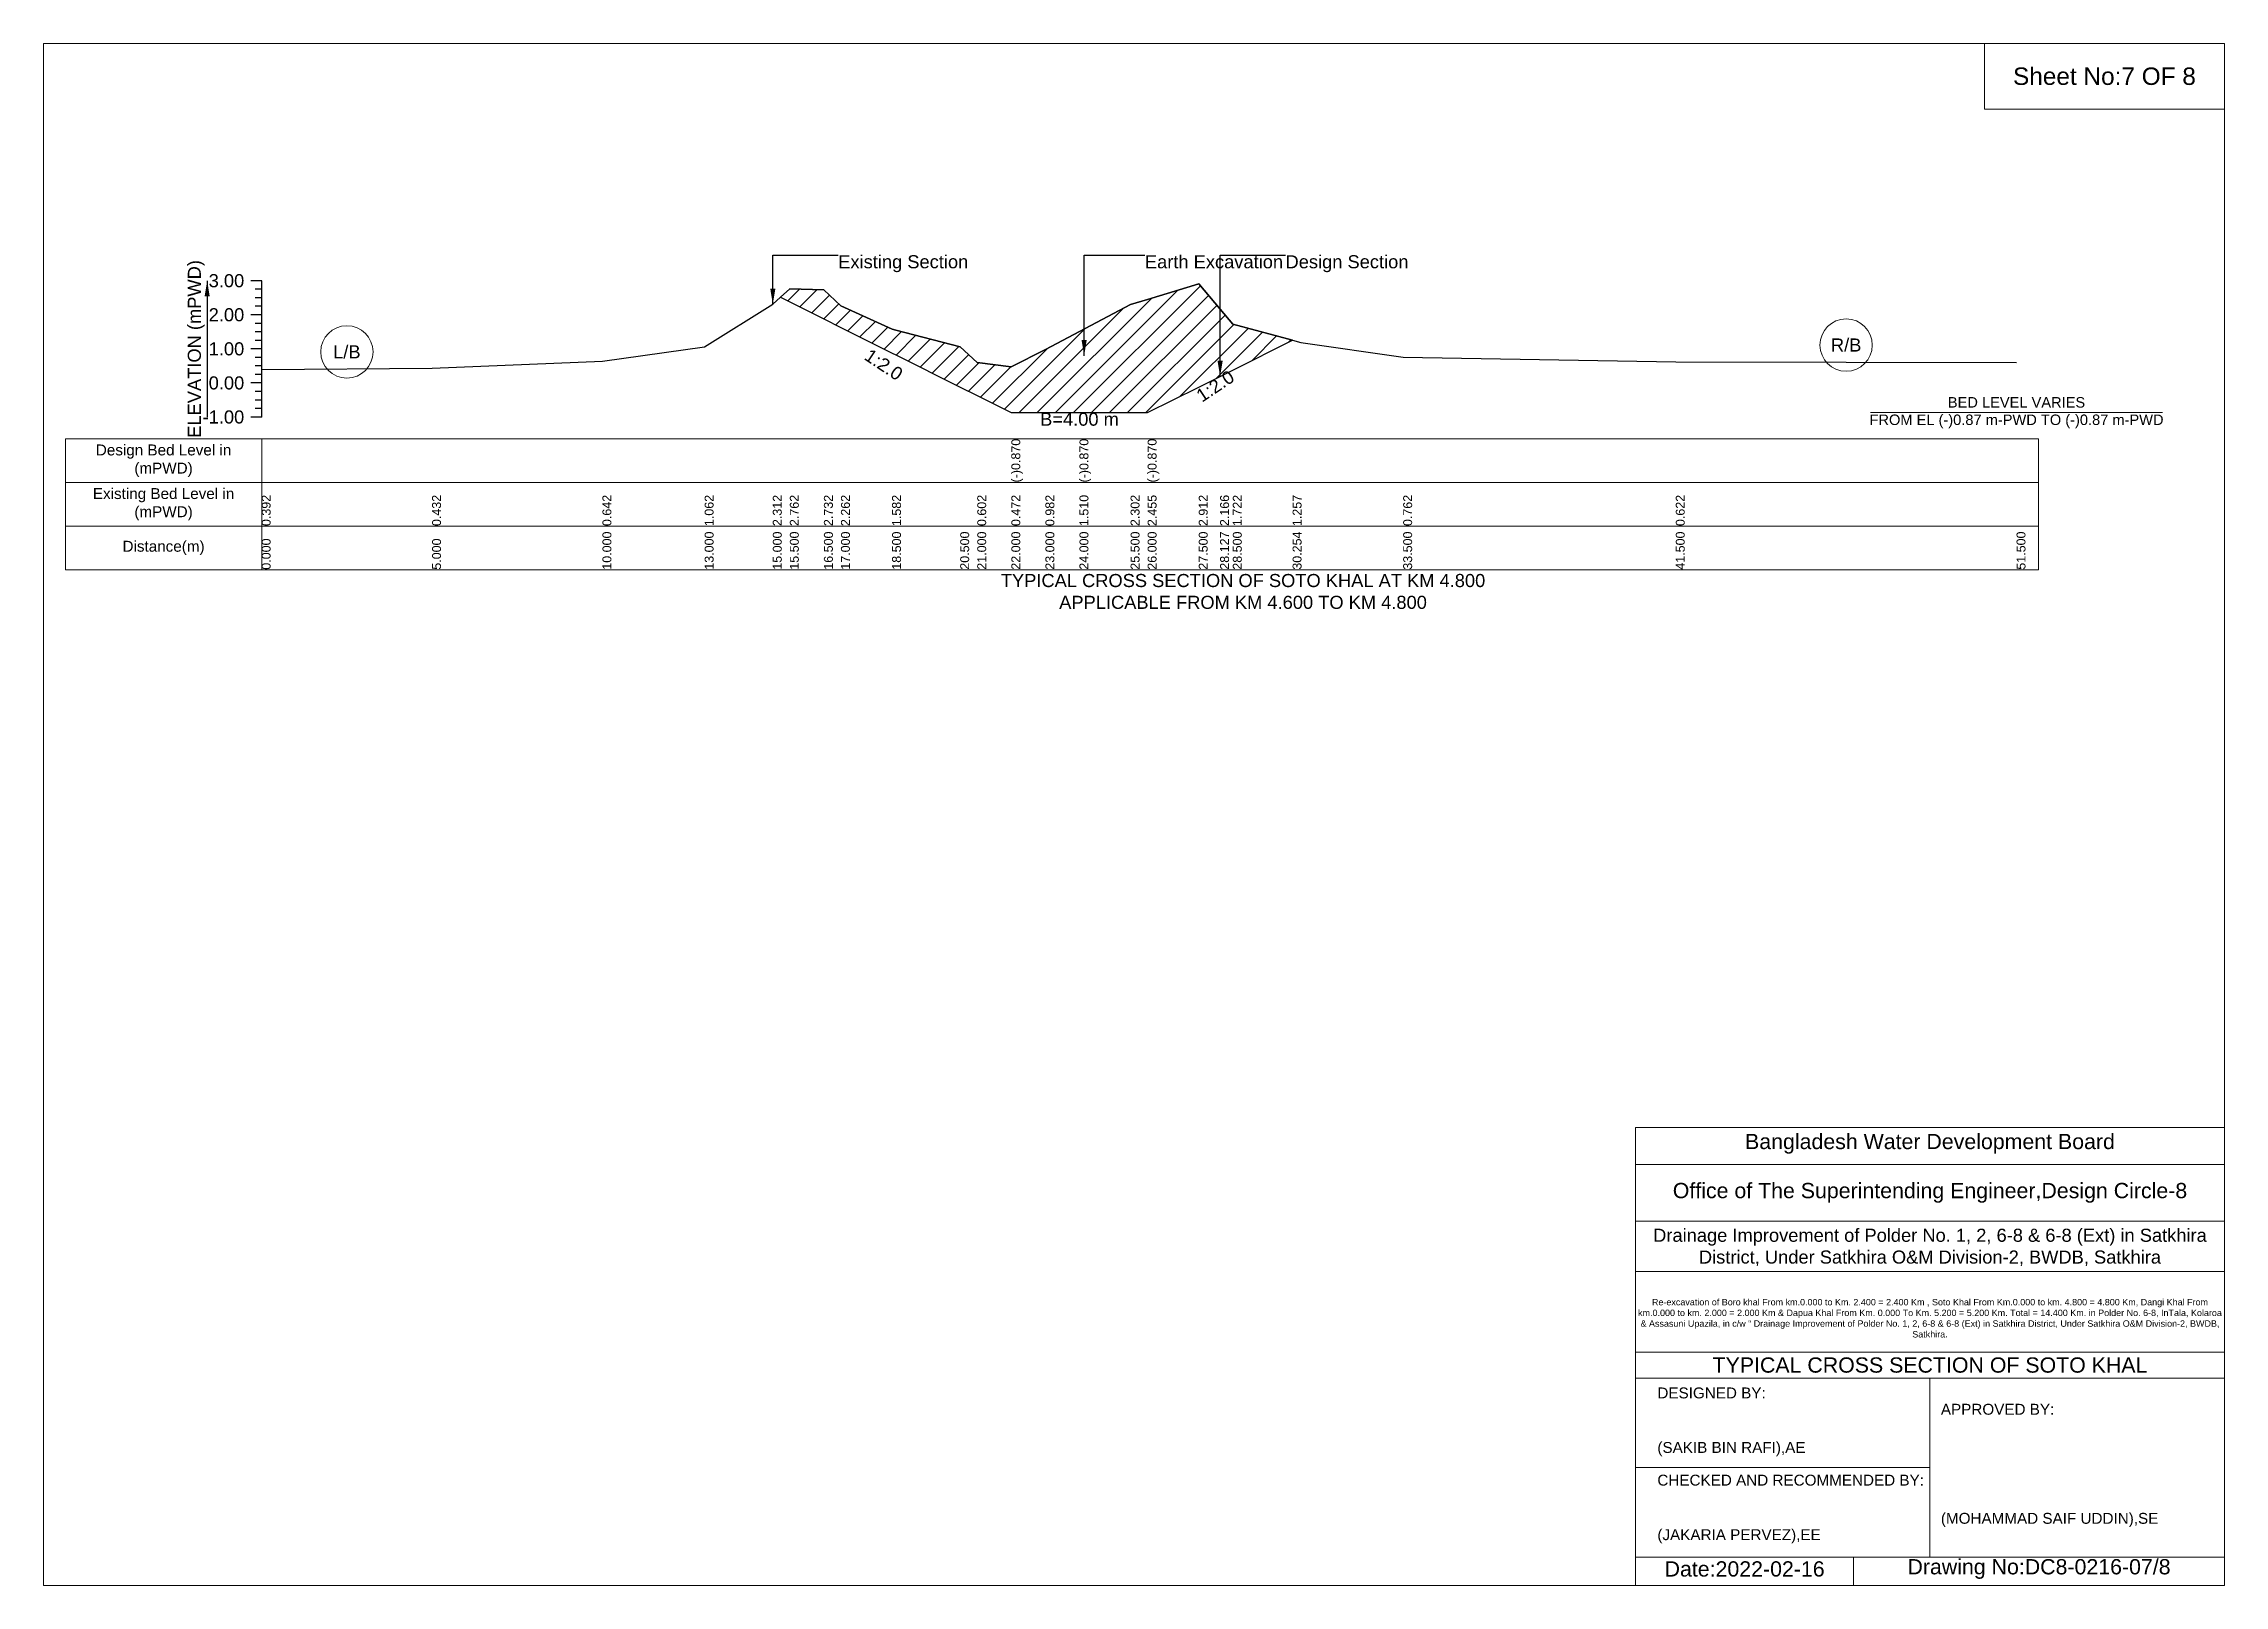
# Model space of a CAD drawing. Header units: inches. Extents: x 91000 to 408000, y -5656 to 0.
# Drawn here: x 160000 to 168000, y -5656 to 0 of the extents above; entities that cross this region are included whole.
import ezdxf

# ---------------------------------------------------------------- set-up
doc = ezdxf.new("R2010")
doc.units = ezdxf.units.IN
doc.header["$LTSCALE"] = 7
doc.header["$MEASUREMENT"] = 0
for name, color, linetype, lineweight in [('Cross section Data Border', 7, 'Continuous', 9), ('Cross Section Labels', 7, 'Continuous', 9), ('Existing_Bed_Level for Xsection', 7, 'Continuous', 25)]:
    doc.layers.add(name, color=color, linetype=linetype, lineweight=lineweight)
doc.styles.get("Standard").update_dxf_attribs({"font": 'arial.ttf'})
doc.dimstyles.get("Standard").update_dxf_attribs({"dimtxt": 45, "dimasz": 58, "dimexe": 0.18, "dimexo": 0.0625, "dimgap": 0.09, "dimtad": 0, "dimtih": 1, "dimtoh": 1, "dimdec": 4, "dimzin": 0, "dimdsep": 46, "dimtxsty": 'Standard', "dimcen": 0.09, "dimadec": 0, "dimazin": 0, "dimtfac": 1, "dimtdec": 4, "dimtofl": 0, "dimtmove": 0, "dimatfit": 3, "dimfxl": 1, "dimtolj": 1, "dimtzin": 0, "dimarcsym": 0})

msp = doc.modelspace()

# ---------------------------------------------------------------- texts
at = {"layer": 'Cross section Data Border', "char_height": 40, "width": 640, "attachment_point": 5}
for s, insert in [('Design Bed Level in (mPWD)', (160440, -1530)), ('Existing Bed Level in (mPWD)', (160440, -1690)), ('Distance(m)', (160440, -1850))]:
    msp.add_mtext(s, dxfattribs=dict(at, insert=insert))
at = {"layer": 'Cross Section Labels'}
for s, insert, char_height, attachment_point in [('Sheet No:7 OF 8', (167560, -120), 64, 5), ('Existing Section', (162915, -776.25), 48, 1), ('Earth Excavation', (164040, -776.25), 48, 1), ('Design Section', (164555.89052, -776.25), 48, 1), ('L/B', (161112.5, -1131), 48, 5), ('R/B', (166612.5, -1106), 48, 5), ('B=4.00 m', (163800, -1353.75), 48, 2), ('BED LEVEL VARIES ^JFROM EL (-)0.87 m-PWD TO (-)0.87 m-PWD', (167237.5, -1353.75), 38.4, 5), ('TYPICAL CROSS SECTION OF SOTO KHAL AT KM 4.800^JAPPLICABLE FROM KM 4.600 TO KM 4.800', (164400, -2010), 48, 5), ('Bangladesh Water Development Board', (166920, -4036), 56, 5), ('Office of The Superintending Engineer,Design Circle-8', (166920, -4216), 56, 5)]:
    msp.add_mtext(s, dxfattribs=dict(at, insert=insert, char_height=char_height, attachment_point=attachment_point))
at = {"layer": 'Cross Section Labels', "char_height": 48, "attachment_point": 2}
for insert, rotation in [((163095.44643, -1157.72321), 326.309932474), ((164284.64052, -1236.42974), 33.690067526)]:
    msp.add_mtext('1:2.0', dxfattribs=dict(at, insert=insert, rotation=rotation))
at = {"layer": 'Cross Section Labels'}
for s, insert, char_height, width, attachment_point in [('Drainage Improvement of Polder No. 1, 2, 6-8 & 6-8 (Ext) in Satkhira District, Under Satkhira O&M Division-2, BWDB, Satkhira', (166920, -4416), 48, 2240, 5), ('Re-excavation of Boro khal From km.0.000 to Km. 2.400 = 2.400 Km , Soto Khal From Km.0.000 to km. 4.800 = 4.800 Km, Dangi Khal From km.0.000 to km. 2.000 = 2.000 Km & Dapua Khal From Km. 0.000 To Km. 5.200 = 5.200 Km. Total = 14.400 Km. in Polder No. 6-8, InTala, Kolaroa & Assasuni Upazila, in c/w “ Drainage Improvement of Polder No. 1, 2, 6-8 & 6-8 (Ext) in Satkhira District, Under Satkhira O&M Division-2, BWDB, Satkhira.', (166920, -4676), 23.56497918, 2160, 5), ('TYPICAL CROSS SECTION OF SOTO KHAL', (166920, -4848), 56, 2240, 5), ('DESIGNED BY:^J^J^J(SAKIB BIN RAFI),AE', (165920, -5056), 40, 1120, 4), ('APPROVED BY:^J^J^J^J^J^J(MOHAMMAD SAIF UDDIN),SE', (166960, -5216), 40, 1120, 4), ('CHECKED AND RECOMMENDED BY:^J^J^J(JAKARIA PERVEZ),EE', (165920, -5376), 40, 1120, 4), ('Date:2022-02-16', (166240, -5596), 56, 1120, 5), ('Drawing No:DC8-0216-07/8', (167320, -5596), 56, 1760, 5)]:
    msp.add_mtext(s, dxfattribs=dict(at, insert=insert, char_height=char_height, width=width, attachment_point=attachment_point))
at = {"layer": 'Existing_Bed_Level for Xsection', "rotation": 90}
for s, insert, char_height, attachment_point in [('ELEVATION (mPWD)', (160560, -1120), 48, 5), ('(-)0.870', (163550, -1610), 32.8, 1), ('(-)0.870', (163800, -1610), 32.8, 1), ('(-)0.870', (164050, -1610), 32.8, 1), ('0.392', (160800, -1770), 32.8, 1), ('0.432', (161425, -1770), 32.8, 1), ('0.642', (162050, -1770), 32.8, 1), ('1.062', (162425, -1770), 32.8, 1), ('2.312', (162675, -1770), 32.8, 1), ('2.762', (162737.5, -1770), 32.8, 1), ('2.732', (162862.5, -1770), 32.8, 1), ('2.262', (162925, -1770), 32.8, 1), ('1.582', (163112.5, -1770), 32.8, 1), ('0.602', (163425, -1770), 32.8, 1), ('0.472', (163550, -1770), 32.8, 1), ('0.982', (163675, -1770), 32.8, 1), ('1.510', (163800, -1770), 32.8, 1), ('2.302', (163987.5, -1770), 32.8, 1), ('2.455', (164050, -1770), 32.8, 1), ('2.912', (164237.5, -1770), 32.8, 1), ('2.166', (164315.89052, -1770), 32.8, 1), ('1.722', (164362.5, -1770), 32.8, 1), ('1.257', (164581.78105, -1770), 32.8, 1), ('0.762', (164987.5, -1770), 32.8, 1), ('0.622', (165987.5, -1770), 32.8, 1), ('0.000', (160800, -1930), 32.8, 1), ('5.000', (161425, -1930), 32.8, 1), ('10.000', (162050, -1930), 32.8, 1), ('13.000', (162425, -1930), 32.8, 1), ('15.000', (162675, -1930), 32.8, 1), ('15.500', (162737.5, -1930), 32.8, 1), ('16.500', (162862.5, -1930), 32.8, 1), ('17.000', (162925, -1930), 32.8, 1), ('18.500', (163112.5, -1930), 32.8, 1), ('20.500', (163362.5, -1930), 32.8, 1), ('21.000', (163425, -1930), 32.8, 1), ('22.000', (163550, -1930), 32.8, 1), ('23.000', (163675, -1930), 32.8, 1), ('24.000', (163800, -1930), 32.8, 1), ('25.500', (163987.5, -1930), 32.8, 1), ('26.000', (164050, -1930), 32.8, 1), ('27.500', (164237.5, -1930), 32.8, 1), ('28.127', (164315.89052, -1930), 32.8, 1), ('28.500', (164362.5, -1930), 32.8, 1), ('30.254', (164581.78105, -1930), 32.8, 1), ('33.500', (164987.5, -1930), 32.8, 1), ('41.500', (165987.5, -1930), 32.8, 1), ('51.500', (167237.5, -1930), 32.8, 1)]:
    msp.add_mtext(s, dxfattribs=dict(at, insert=insert, char_height=char_height, attachment_point=attachment_point))
at = {"layer": 'Existing_Bed_Level for Xsection', "char_height": 48, "attachment_point": 6}
for s, insert in [('3.00', (160736, -870)), ('2.00', (160736, -995)), ('1.00', (160736, -1120)), ('0.00', (160736, -1245)), ('-1.00', (160736, -1370))]:
    msp.add_mtext(s, dxfattribs=dict(at, insert=insert))

# ---------------------------------------------------------------- hatches: boundary and pattern name
at = {"layer": 'Existing_Bed_Level for Xsection'}
h = msp.add_hatch(dxfattribs=at)
h.set_pattern_fill('ANSI31', color=256, scale=375, style=0)
h.paths.add_polyline_path([(162703.39286, -930.44643), (162737.5, -947.5), (162862.5, -1010), (162925, -1041.25), (163112.5, -1135), (163126.69643, -1142.09821), (163362.5, -1260), (163425, -1291.25), (163550, -1353.75), (163675, -1353.75), (163800, -1353.75), (163987.5, -1353.75), (164050, -1353.75), (164237.5, -1260), (164315.89052, -1220.80474), (164362.5, -1197.5), (164581.78105, -1087.85948), (164362.5, -1029.75), (164315.89052, -974.28472), (164237.5, -881), (164050, -938.1875), (163987.5, -957.25), (163800, -1056.25), (163675, -1122.25), (163550, -1186), (163425, -1169.75), (163362.5, -1112.25), (163126.69643, -1050.94107), (163112.5, -1047.25), (162925, -962.25), (162862.5, -903.5), (162737.5, -899.75)])

# ---------------------------------------------------------------- linework, layer by layer
at = {"layer": 'Cross section Data Border'}
msp.add_lwpolyline([(160080, -1450), (167317.5, -1450), (167317.5, -1930), (160080, -1930)], close=True, dxfattribs=at)
for points in [[(160800, -1450), (160800, -1930)], [(160080, -1610), (167317.5, -1610)], [(160080, -1770), (167317.5, -1770)]]:
    msp.add_lwpolyline(points, dxfattribs=at)
at = {"layer": 'Cross Section Labels'}
for points in [[(160000, 0), (168000, 0), (168000, -5656), (160000, -5656)], [(167120, 0), (168000, 0), (168000, -240), (167120, -240)]]:
    msp.add_lwpolyline(points, close=True, dxfattribs=at)
for points in [[(166701.69427, -1353.75), (167773.30573, -1353.75)], [(165840, -5656), (165840, -3976), (168000, -3976)], [(165840, -4112), (168000, -4112)], [(165840, -4320), (168000, -4320)], [(165840, -4504), (168000, -4504)], [(165840, -4800), (168000, -4800)], [(165840, -4896), (168000, -4896)], [(166920, -4896), (166920, -5552)], [(165840, -5224), (166920, -5224)], [(165840, -5552), (168000, -5552)], [(166640, -5552), (166640, -5656)]]:
    msp.add_lwpolyline(points, dxfattribs=at)
for centre in [(161112.5, -1131), (166612.5, -1106)]:
    msp.add_circle(centre, 96, dxfattribs=at)
at = {"layer": 'Existing_Bed_Level for Xsection'}
for points in [[(160800, -870), (160760, -870)], [(160800, -1370), (160800, -1245), (160800, -1120), (160800, -995), (160800, -870)], [(160800, -901.25), (160776, -901.25)], [(160800, -932.5), (160776, -932.5)], [(160800, -1196), (161425, -1191), (162050, -1164.75), (162425, -1112.25), (162675, -956), (162703.39286, -930.44643), (162737.5, -899.75), (162862.5, -903.5), (162925, -962.25), (163112.5, -1047.25), (163126.69643, -1050.94107), (163362.5, -1112.25), (163425, -1169.75), (163550, -1186), (163550, -1186), (163675, -1122.25), (163800, -1056.25), (163800, -1056.25), (163987.5, -957.25), (164050, -938.1875), (164050, -938.1875), (164237.5, -881), (164315.89052, -974.28472), (164362.5, -1029.75), (164581.78105, -1087.85948), (164612.5, -1096), (164987.5, -1149.75), (165987.5, -1167.25), (167237.5, -1169.75)], [(160800, -995), (160760, -995)], [(160800, -963.75), (160776, -963.75)], [(160800, -1026.25), (160776, -1026.25)], [(160800, -1120), (160760, -1120)], [(160800, -1057.5), (160776, -1057.5)], [(160800, -1088.75), (160776, -1088.75)], [(160800, -1151.25), (160776, -1151.25)], [(160800, -1182.5), (160776, -1182.5)], [(160800, -1245), (160760, -1245)], [(160800, -1213.75), (160776, -1213.75)], [(160800, -1276.25), (160776, -1276.25)], [(160800, -1307.5), (160776, -1307.5)], [(160800, -1338.75), (160776, -1338.75)], [(160800, -1370), (160760, -1370)]]:
    msp.add_lwpolyline(points, dxfattribs=at)
msp.add_lwpolyline([(162703.39286, -930.44643), (162737.5, -947.5), (162862.5, -1010), (162925, -1041.25), (163112.5, -1135), (163126.69643, -1142.09821), (163362.5, -1260), (163425, -1291.25), (163550, -1353.75), (163550, -1353.75), (163675, -1353.75), (163800, -1353.75), (163800, -1353.75), (163987.5, -1353.75), (164050, -1353.75), (164050, -1353.75), (164237.5, -1260), (164315.89052, -1220.80474), (164362.5, -1197.5), (164581.78105, -1087.85948), (164581.78105, -1087.85948), (164581.78105, -1087.85948), (164362.5, -1029.75), (164315.89052, -974.28472), (164237.5, -881), (164050, -938.1875), (164050, -938.1875), (163987.5, -957.25), (163800, -1056.25), (163800, -1056.25), (163675, -1122.25), (163550, -1186), (163550, -1186), (163425, -1169.75), (163362.5, -1112.25), (163126.69643, -1050.94107), (163112.5, -1047.25), (162925, -962.25), (162862.5, -903.5), (162737.5, -899.75)], close=True, dxfattribs=at)

msp.set_redraw_order([(e.dxf.handle, doc.entitydb.next_handle()) for e in msp.query("TEXT MTEXT ATTDEF DIMENSION ARC_DIMENSION")])  # texts and dimensions are drawn at this point

# ---------------------------------------------------------------- leaders
at = {"layer": 'Cross Section Labels', "annotation_type": 0, "has_hookline": 1, "hookline_direction": 0}
for points, text_width in [([(162675, -956), (162675, -776.25), (162914.91, -776.25)], 467.16508), ([(163817.12007, -1144.9464), (163817.12007, -776.25), (164039.91, -776.25)], 496.99318), ([(164315.89052, -1220.80474), (164315.89052, -776.25), (164555.80052, -776.25)], 441.23329)]:
    msp.add_leader(points, dimstyle='Standard', override={"dimasz": 57.6}, dxfattribs=dict(at, text_width=text_width))
at = {"layer": 'Existing_Bed_Level for Xsection'}
msp.add_leader([(160600, -870), (160600, -1370)], dimstyle='Standard', override={"dimasz": 57.6}, dxfattribs=at)

doc.saveas('drawing.dxf')
